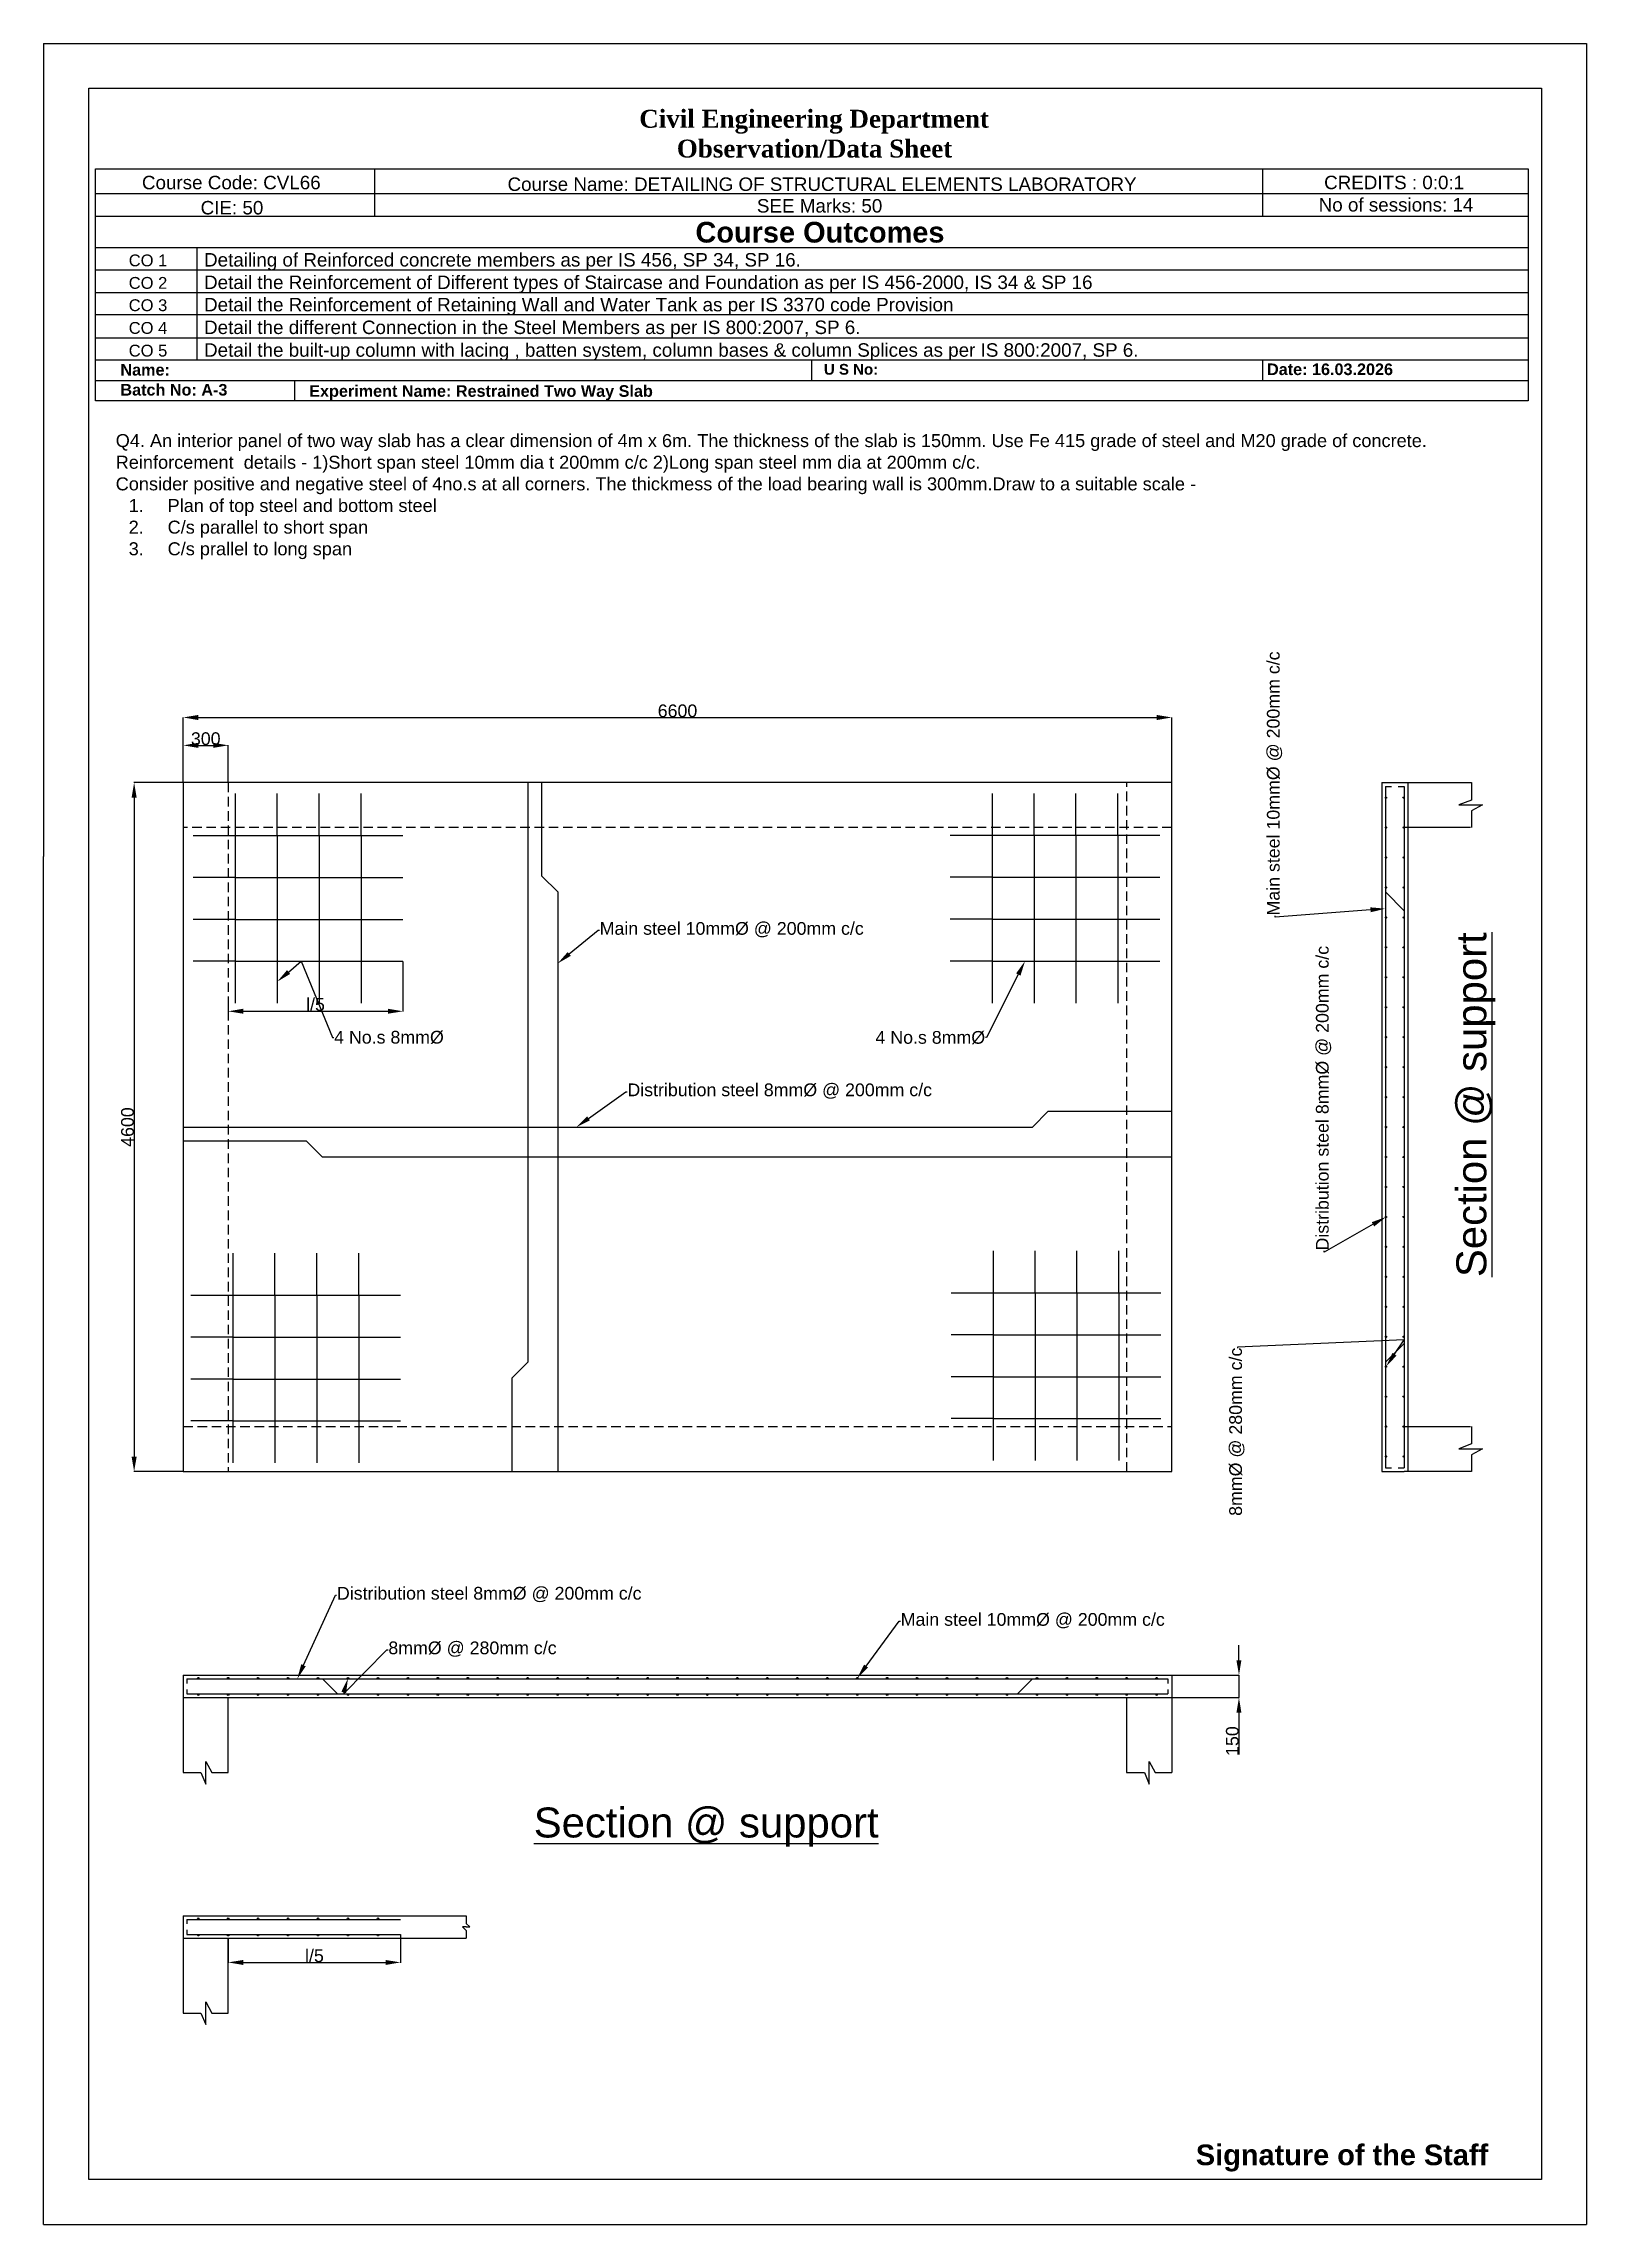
# Model space of a CAD drawing. Header units: millimetres. Extents: x 63881 to 155601, y 40204 to 62481.
# Drawn here: x 127480 to 137781, y 42380 to 56942 of the extents above; entities that cross this region are included whole.
import ezdxf
from ezdxf import colors
from ezdxf.entities.mleader import LeaderData, LeaderLine
from ezdxf.math import Vec2, Vec3

# ---------------------------------------------------------------- set-up
doc = ezdxf.new("R2010")
doc.units = ezdxf.units.MM
doc.linetypes.add('HIDDENX2', pattern=[19.05, 12.7, -6.35])
doc.styles.get("Standard").update_dxf_attribs({"font": 'arial.ttf'})
doc.dimstyles.new('ISO-25', dxfattribs={"dimtxt": 2.5, "dimasz": 2.5, "dimexe": 1.25, "dimexo": 0.625, "dimtad": 1, "dimtxsty": 'Standard', "dimcen": 2.5, "dimadec": 0, "dimazin": 0, "dimtfac": 1, "dimtmove": 0, "dimatfit": 3, "dimfxl": 1, "dimarcsym": 0})

msp = doc.modelspace()

# ---------------------------------------------------------------- texts
at = {"attachment_point": 1}
for s, width, gutter_width, heights, insert, char_height in [('\\pxqc;{\\fBookman Old Style|b0|i0|c0|p18;\\H1.16667x;         \\fBookman Old Style|b1|i0|c0|p18;\\H1.14285x;       Civil Engineering Department\\P               Observation/Data Sheet}', 4549.16349, 447.888, [0], (130014.059, 56499.751), 89.577684), ('Course Code: CVL66', 4208.32486, 449.427, [0], (128136.143, 56059.07), 89.88545), ('Course Name: DETAILING OF STRUCTURAL ELEMENTS LABORATORY', 4208.32486, 449.427, [0], (130577.202, 56048.049), 89.88545), ('CREDITS : 0:0:1', 4208.32486, 449.427, [0], (136029.473, 56059.643), 89.88545), ('CIE: 50', 4208.32486, 449.427, [0], (128527.938, 55891.09), 89.8855), ('SEE Marks: 50', 4208.32486, 449.427, [0], (132242.175, 55903.623), 89.88545), ('No of sessions: 14', 4208.32486, 449.427, [0], (135993.134, 55910.414), 89.88545), ('{\\fArial|b1|i0|c0|p34;Course Outcomes}', 4208.32486, 449.427, [0], (131832.092, 55751.542), 138.17098), ('CO 1', 3697.90486, 394.917, [0], (128047.921, 55533.646), 78.9834), ('Detailing of Reinforced concrete members as per IS 456, SP 34, SP 16.', 4208.32486, 449.427, [0], (128550.825, 55543.214), 89.88545), ('CO 2', 3697.90486, 394.917, [0], (128047.921, 55383.448), 78.9834), ('Detail the Reinforcement of Different types of Staircase and Foundation as per IS 456-2000, IS 34 & SP 16', 7271.88965, 449.427, [0], (128550.825, 55393.017), 89.885454), ('CO 3', 3697.90486, 394.917, [0], (128047.921, 55234.475), 78.9834), ('Detail the Reinforcement of Retaining Wall and Water Tank as per IS 3370 code Provision', 6337.96229, 449.427, [0], (128550.825, 55244.043), 89.88545), ('CO 4', 3697.90486, 394.917, [0], (128047.921, 55082.812), 78.9834), ('Detail the different Connection in the Steel Members as per IS 800:2007, SP 6.', 5538.46387, 449.427, [0], (128550.825, 55092.38), 89.88545), ('CO 5', 3697.90486, 394.917, [0], (128047.921, 54931.242), 78.9834), ('Detail the built-up column with lacing , batten system, column bases & column Splices as per IS 800:2007, SP 6.', 7462.92025, 449.427, [0], (128550.825, 54940.811), 89.885454), ('{\\fArial|b1|i0|c0|p34;Name: }', 4208.32486, 449.427, [0], (127992.37, 54802.529), 77.37575), ('{\\fArial|b1|i0|c0|p34;U S No: }', 4208.32486, 449.427, [0], (132689.524, 54802.82), 71.84891), ('{\\fArial|b1|i0|c0|p34;Date: 16.03.2026}', 4208.32486, 449.427, [0], (135648.257, 54805.91), 77.37575), ('{\\fArial|b1|i0|c0|p34;Batch No: A-3}', 4208.32486, 449.427, [0], (127992.37, 54669.057), 77.37575), ('{\\fArial|b1|i0|c0|p34;Experiment Name: Restrained Two Way Slab}', 4208.32486, 449.427, [0], (129253.034, 54660.714), 77.37575), ('Q4. An interior panel of two way slab has a clear dimension of 4m x 6m. The thickness of the slab is 150mm. Use Fe 415 grade of steel and M20 grade of concrete. Reinforcement  details - 1)Short span steel 10mm dia t 200mm c/c 2)Long span steel mm dia at 200mm c/c. \\PConsider positive and negative steel of 4no.s at all corners. The thickmess of the load bearing wall is 300mm.Draw to a suitable scale -\\P\\pxi-3,l4,t4;1.^IPlan of top steel and bottom steel\\P2.^IC/s parallel to short span \\P3.^IC/s prallel to long span', 9473.25673, 433.347, [1005.501], (127960.944, 54334.267), 86.669421), ('{\\LSection @ support}', 4189.60473, 12.5, [0], (130752.233, 45163.167), 200), ('{\\fArial|b1|i0|c0|p34;Signature of the Staff}', 4208.32486, 449.427, [0], (135173.292, 42912.991), 138.17098)]:
    msp.add_mtext_dynamic_manual_height_columns(s, width=width, gutter_width=gutter_width, heights=heights, dxfattribs=dict(at, insert=insert, char_height=char_height))
at = {"insert": (136912.501, 48705.11), "char_height": 200, "attachment_point": 1, "rotation": 90}
msp.add_mtext_dynamic_manual_height_columns('{\\LSection @ support}', width=4189.60473, gutter_width=12.5, heights=[0], dxfattribs=at)

# ---------------------------------------------------------------- blocks, each defined once
blk = doc.blocks.new('*D79')
at = {"color": 0, "lineweight": -2, "transparency": 16777216}
for p, q in [((128411, 52007), (128083, 52007)), ((128084, 51907), (128084, 47507)), ((128411, 47407), (128083, 47407))]:
    blk.add_line(p, q, dxfattribs=at)
at = {"color": 0, "transparency": 16777216}
for points in [[(128067, 51907), (128101, 51907), (128084, 52007)], [(128067, 47507), (128101, 47507), (128084, 47407)]]:
    blk.add_solid(points, dxfattribs=at)
at = {"layer": 'Defpoints', "color": 0, "transparency": 16777216}
for p in [(128412, 52007), (128084, 47407), (128412, 47407)]:
    blk.add_point(p, dxfattribs=at)
at = {"color": 0, "transparency": 16777216, "insert": (128040, 49707), "char_height": 85, "attachment_point": 5, "rotation": 90}
blk.add_mtext('4600', dxfattribs=at)
blk = doc.blocks.new('*D80')
at = {"color": 0, "lineweight": -2, "transparency": 16777216}
for p, q in [((128412, 52007), (128412, 52257)), ((128512, 52256), (128612, 52256)), ((128712, 52007), (128712, 52257))]:
    blk.add_line(p, q, dxfattribs=at)
at = {"color": 0, "transparency": 16777216}
for points in [[(128512, 52273), (128512, 52239), (128412, 52256)], [(128612, 52273), (128612, 52239), (128712, 52256)]]:
    blk.add_solid(points, dxfattribs=at)
at = {"layer": 'Defpoints', "color": 0, "transparency": 16777216}
for p in [(128712, 52256), (128412, 52007), (128712, 52007)]:
    blk.add_point(p, dxfattribs=at)
at = {"color": 0, "transparency": 16777216, "insert": (128562, 52300), "char_height": 85, "attachment_point": 5}
blk.add_mtext('300', dxfattribs=at)
blk = doc.blocks.new('*D81')
at = {"color": 0, "lineweight": -2, "transparency": 16777216}
for p, q in [((135461, 46147), (135461, 46247)), ((135013, 46047), (135462, 46047)), ((135461, 46047), (135461, 45897)), ((135013, 45897), (135462, 45897)), ((135461, 45797), (135461, 45517))]:
    blk.add_line(p, q, dxfattribs=at)
at = {"color": 0, "transparency": 16777216}
for points in [[(135444, 46147), (135477, 46147), (135461, 46047)], [(135444, 45797), (135477, 45797), (135461, 45897)]]:
    blk.add_solid(points, dxfattribs=at)
at = {"layer": 'Defpoints', "color": 0, "transparency": 16777216}
for p in [(135012, 46047), (135012, 45897), (135461, 45897)]:
    blk.add_point(p, dxfattribs=at)
at = {"color": 0, "transparency": 16777216, "insert": (135417, 45607), "char_height": 85, "attachment_point": 5, "rotation": 90}
blk.add_mtext('150', dxfattribs=at)
blk = doc.blocks.new('*D82')
at = {"color": 0, "lineweight": -2, "transparency": 16777216}
for p, q in [((128412, 52007), (128412, 52443)), ((128512, 52442), (134912, 52442)), ((135012, 52007), (135012, 52443))]:
    blk.add_line(p, q, dxfattribs=at)
at = {"color": 0, "transparency": 16777216}
for points in [[(128512, 52459), (128512, 52425), (128412, 52442)], [(134912, 52459), (134912, 52425), (135012, 52442)]]:
    blk.add_solid(points, dxfattribs=at)
at = {"layer": 'Defpoints', "color": 0, "transparency": 16777216}
for p in [(135012, 52442), (128412, 52007), (135012, 52007)]:
    blk.add_point(p, dxfattribs=at)
at = {"color": 0, "transparency": 16777216, "insert": (131712, 52486), "char_height": 85, "attachment_point": 5}
blk.add_mtext('6600', dxfattribs=at)
blk = doc.blocks.new('*D83')
at = {"color": 0, "lineweight": -2, "transparency": 16777216}
for p, q in [((129879, 50813), (129879, 50479)), ((128712, 50515), (128712, 50479)), ((128812, 50480), (129779, 50480))]:
    blk.add_line(p, q, dxfattribs=at)
at = {"color": 0, "transparency": 16777216}
for points in [[(128812, 50497), (128812, 50464), (128712, 50480)], [(129779, 50497), (129779, 50464), (129879, 50480)]]:
    blk.add_solid(points, dxfattribs=at)
at = {"layer": 'Defpoints', "color": 0, "transparency": 16777216}
for p in [(129879, 50814), (128712, 50516), (129879, 50480)]:
    blk.add_point(p, dxfattribs=at)
at = {"color": 0, "transparency": 16777216, "insert": (129295, 50525), "char_height": 85, "attachment_point": 5}
blk.add_mtext('l/5', dxfattribs=at)
blk = doc.blocks.new('*D84')
at = {"color": 0, "lineweight": -2, "transparency": 16777216}
for p, q in [((128712, 44290), (128712, 44127)), ((129863, 44315), (129863, 44127)), ((128812, 44129), (129763, 44129))]:
    blk.add_line(p, q, dxfattribs=at)
at = {"color": 0, "transparency": 16777216}
for points in [[(128812, 44145), (128812, 44112), (128712, 44129)], [(129763, 44145), (129763, 44112), (129863, 44129)]]:
    blk.add_solid(points, dxfattribs=at)
at = {"layer": 'Defpoints', "color": 0, "transparency": 16777216}
for p in [(128712, 44291), (129863, 44316), (129863, 44129)]:
    blk.add_point(p, dxfattribs=at)
at = {"color": 0, "transparency": 16777216, "insert": (129288, 44173), "char_height": 85, "attachment_point": 5}
blk.add_mtext('l/5', dxfattribs=at)

# ---------------------------------------------------------------- dimensions: what is measured, and where the dimension line sits
for base, p2, picture, middle in [((135011.923, 52441.892), (135011.923, 52006.875), '*D82', (131711.923, 52485.916)), ((128711.923, 52256.119), (128711.923, 52006.875), '*D80', (128561.923, 52300.172))]:
    dim = msp.add_linear_dim(base=base, p1=(128411.923, 52006.875), p2=p2, dimstyle='ISO-25', override={"dimtxt": 85, "dimasz": 100})
    dim.commit()
    dim.dimension.update_dxf_attribs({"geometry": picture, "text_midpoint": middle})
for base, p1, p2, picture, middle in [((128083.899, 47406.875), (128411.923, 52006.875), (128411.923, 47406.875), '*D79', (128039.875, 49706.875)), ((135460.611, 45897.304), (135011.923, 46047.304), (135011.923, 45897.304), '*D81', (135416.587, 45606.924))]:
    dim = msp.add_linear_dim(base=base, p1=p1, p2=p2, angle=90, dimstyle='ISO-25', override={"dimtxt": 85, "dimasz": 100})
    dim.commit()
    dim.dimension.update_dxf_attribs({"geometry": picture, "text_midpoint": middle})
for base, p1, p2, picture, middle in [((129879.027, 50480.391), (128711.923, 50515.864), (129879.027, 50814.055), '*D83', (129295.475, 50524.966)), ((129863.274, 44128.556), (128711.923, 44290.691), (129863.274, 44315.691), '*D84', (129287.598, 44173.131))]:
    dim = msp.add_linear_dim(base=base, p1=p1, p2=p2, text='l/5', dimstyle='ISO-25', override={"dimtxt": 85, "dimasz": 100})
    dim.commit()
    dim.dimension.update_dxf_attribs({"geometry": picture, "text_midpoint": middle})

# ---------------------------------------------------------------- linework, layer by layer
for p, q in [((127479.625, 56941.805), (137780.584, 56941.805)), ((127479.625, 56941.805), (127479.625, 51513.917)), ((137780.584, 56941.805), (137780.584, 42379.594)), ((129688.75, 56105.671), (129688.75, 55786.643)), ((135618.685, 56105.671), (135618.685, 55786.643)), ((127825.474, 55940.053), (137391.895, 55940.053)), ((137391.895, 55786.643), (127825.474, 55786.643)), ((127825.474, 55580.697), (137391.895, 55580.697)), ((128501.722, 55580.697), (128501.722, 55428.088)), ((137391.895, 55428.088), (127825.474, 55428.088)), ((128501.722, 55428.088), (128501.722, 55280.302)), ((127825.474, 55280.302), (137391.895, 55280.302)), ((128501.722, 55280.302), (128501.722, 55130.141)), ((137391.895, 55130.141), (127825.474, 55130.141)), ((128501.722, 55130.141), (128501.722, 54976.975)), ((127825.474, 54976.975), (137391.895, 54976.975)), ((128501.722, 54976.975), (128501.722, 54827.002)), ((137391.895, 54827.002), (127825.474, 54827.002)), ((132607.927, 54693.098), (132607.927, 54827.002)), ((135621.184, 54693.098), (135621.184, 54827.002)), ((127825.474, 54693.098), (137391.895, 54693.098)), ((129157.549, 54556.633), (129157.549, 54693.098)), ((128411.923, 52006.875), (128411.923, 47406.875)), ((135011.923, 52006.875), (128411.923, 52006.875)), ((130711.923, 52006.875), (130711.923, 48136.875)), ((130805.857, 51382.941), (130805.857, 52006.875)), ((135011.923, 47406.875), (135011.923, 52006.875)), ((136413.855, 52006.875), (136413.855, 47406.875)), ((136413.855, 52006.875), (136563.855, 52006.875)), ((136563.855, 52006.875), (137013.855, 52006.875)), ((136588.855, 52006.875), (136588.855, 47406.875)), ((128759.027, 51934.055), (128759.027, 50534.055)), ((129039.027, 51654.055), (129039.027, 51934.055)), ((129319.027, 51654.055), (129319.027, 51934.055)), ((129599.027, 51654.055), (129599.027, 51934.055)), ((133812.738, 51935.188), (133812.738, 50535.188)), ((134092.738, 51655.188), (134092.738, 51935.188)), ((134372.738, 51655.188), (134372.738, 51935.188)), ((134652.738, 51655.188), (134652.738, 51935.188)), ((136438.855, 51981.875), (136438.855, 51276.875)), ((136438.855, 51981.875), (136478.855, 51981.875)), ((136523.855, 51981.875), (136563.855, 51981.875)), ((136563.855, 51981.875), (136563.855, 47431.875)), ((137005.855, 51706.875), (136555.855, 51706.875)), ((128479.027, 51654.055), (129879.027, 51654.055)), ((129039.027, 51654.055), (129039.027, 50534.055)), ((129319.027, 51654.055), (129319.027, 50534.055)), ((129599.027, 51654.055), (129599.027, 50534.055)), ((133532.738, 51655.188), (134932.738, 51655.188)), ((134092.738, 51655.188), (134092.738, 50535.188)), ((134372.738, 51655.188), (134372.738, 50535.188)), ((134652.738, 51655.188), (134652.738, 50535.188)), ((127479.625, 42379.594), (127479.625, 51513.917)), ((128759.027, 51374.055), (128479.027, 51374.055)), ((128759.027, 51374.055), (129879.027, 51374.055)), ((130911.923, 51276.875), (130805.857, 51382.941)), ((130911.923, 51276.875), (130911.923, 47406.875)), ((133812.738, 51375.188), (133532.738, 51375.188)), ((133812.738, 51375.188), (134932.738, 51375.188)), ((136438.855, 51276.875), (136438.855, 48136.875)), ((136438.855, 51276.875), (136563.855, 51151.875)), ((128759.027, 51094.055), (128479.027, 51094.055)), ((128759.027, 51094.055), (129879.027, 51094.055)), ((133812.738, 51095.188), (133532.738, 51095.188)), ((133812.738, 51095.188), (134932.738, 51095.188)), ((128759.027, 50814.055), (128479.027, 50814.055)), ((128759.027, 50814.055), (129879.027, 50814.055)), ((133812.738, 50815.188), (133532.738, 50815.188)), ((133812.738, 50815.188), (134932.738, 50815.188)), ((128711.923, 50531.143), (128711.923, 50500.586)), ((134081.923, 49706.875), (134187.989, 49812.941)), ((134187.989, 49812.941), (135011.923, 49812.941)), ((128411.923, 49706.875), (134081.923, 49706.875)), ((129235.857, 49612.941), (128411.923, 49612.941)), ((129341.923, 49506.875), (129235.857, 49612.941)), ((135011.923, 49506.875), (129341.923, 49506.875)), ((128743.274, 48864.511), (128743.274, 47464.511)), ((129023.274, 48584.511), (129023.274, 48864.511)), ((129303.274, 48584.511), (129303.274, 48864.511)), ((129583.274, 48584.511), (129583.274, 48864.511)), ((133819.146, 48880.065), (133819.146, 47480.065)), ((134099.146, 48600.065), (134099.146, 48880.065)), ((134379.146, 48600.065), (134379.146, 48880.065)), ((134659.146, 48600.065), (134659.146, 48880.065)), ((128463.274, 48584.511), (129863.274, 48584.511)), ((129023.274, 48584.511), (129023.274, 47464.511)), ((129303.274, 48584.511), (129303.274, 47464.511)), ((129583.274, 48584.511), (129583.274, 47464.511)), ((133539.146, 48600.065), (134939.146, 48600.065)), ((134099.146, 48600.065), (134099.146, 47480.065)), ((134379.146, 48600.065), (134379.146, 47480.065)), ((134659.146, 48600.065), (134659.146, 47480.065)), ((128743.274, 48304.511), (128463.274, 48304.511)), ((128743.274, 48304.511), (129863.274, 48304.511)), ((133819.146, 48320.065), (133539.146, 48320.065)), ((133819.146, 48320.065), (134939.146, 48320.065)), ((136438.855, 48136.875), (136563.855, 48261.875)), ((130711.923, 48136.875), (130605.857, 48030.809)), ((136438.855, 48136.875), (136438.855, 47431.875)), ((128743.274, 48024.511), (128463.274, 48024.511)), ((128743.274, 48024.511), (129863.274, 48024.511)), ((130605.857, 48030.809), (130605.857, 47406.875)), ((133819.146, 48040.065), (133539.146, 48040.065)), ((133819.146, 48040.065), (134939.146, 48040.065)), ((128743.274, 47744.511), (128463.274, 47744.511)), ((128743.274, 47744.511), (129863.274, 47744.511)), ((133819.146, 47760.065), (133539.146, 47760.065)), ((133819.146, 47760.065), (134939.146, 47760.065)), ((136555.855, 47706.875), (137005.855, 47706.875)), ((128411.923, 47406.875), (135011.923, 47406.875)), ((136413.855, 47406.875), (136563.855, 47406.875)), ((136438.855, 47431.875), (136478.855, 47431.875)), ((136523.855, 47431.875), (136563.855, 47431.875)), ((137013.855, 47406.875), (136563.855, 47406.875)), ((128411.923, 46047.304), (135011.923, 46047.304)), ((128411.923, 46047.304), (128411.923, 45897.304)), ((128436.923, 46022.304), (129341.923, 46022.304)), ((128436.923, 46022.304), (128436.923, 45992.304)), ((129341.923, 46022.304), (134081.923, 46022.304)), ((129341.923, 46022.304), (129441.923, 45922.304)), ((133981.923, 45922.304), (134081.923, 46022.304)), ((134081.923, 46022.304), (134986.923, 46022.304)), ((134986.923, 46022.304), (134986.923, 45992.304)), ((135011.923, 46047.304), (135011.923, 45897.304)), ((128411.923, 45897.304), (135011.923, 45897.304)), ((128411.923, 45897.304), (128411.923, 45397.304)), ((128436.923, 45952.304), (128436.923, 45922.304)), ((128436.923, 45922.304), (134986.923, 45922.304)), ((128711.923, 45397.304), (128711.923, 45897.304)), ((134711.923, 45397.304), (134711.923, 45897.304)), ((134986.923, 45952.304), (134986.923, 45922.304)), ((135011.923, 45897.304), (135011.923, 45397.304)), ((128411.923, 44440.691), (130301.58, 44440.691)), ((128411.923, 44440.691), (128411.923, 44290.691)), ((128436.923, 44415.691), (129341.923, 44415.691)), ((128436.923, 44415.691), (128436.923, 44385.691)), ((129341.923, 44415.691), (129863.274, 44415.691)), ((130301.58, 44440.691), (130301.509, 44389.658)), ((128411.923, 44290.691), (130301.371, 44290.691)), ((128411.923, 44290.691), (128411.923, 43790.691)), ((128436.923, 44345.691), (128436.923, 44315.691)), ((128436.923, 44315.691), (129863.274, 44315.691)), ((128711.923, 43790.691), (128711.923, 44290.691)), ((130301.476, 44365.691), (130277.476, 44365.691)), ((130277.476, 44365.691), (130301.442, 44341.725)), ((130301.442, 44341.725), (130301.371, 44290.691)), ((130301.476, 44365.691), (130325.476, 44365.691)), ((130325.476, 44365.691), (130301.509, 44389.658)), ((127479.625, 42379.594), (133941.026, 42379.594)), ((133941.026, 42379.594), (137780.584, 42379.594))]:
    msp.add_line(p, q)
at = {"linetype": 'HIDDENX2', "ltscale": 5}
for p, q in [((128711.923, 52006.875), (128711.923, 47406.875)), ((134711.923, 47406.875), (134711.923, 52006.875)), ((135011.923, 51706.875), (128411.923, 51706.875)), ((128411.923, 47706.875), (135011.923, 47706.875))]:
    msp.add_line(p, q, dxfattribs=at)
for points in [[(127781.219, 56644.028), (137480.809, 56644.028), (137480.809, 42679.443), (127781.219, 42679.443)], [(127825.474, 56105.671), (137391.895, 56105.671), (137391.895, 54556.633), (127825.474, 54556.633)]]:
    msp.add_lwpolyline(points, close=True)
for points in [[(137013.855, 52006.875), (137013.855, 51890.94), (136928.193, 51858.266), (137088.019, 51858), (137013.855, 51818.079), (137013.855, 51706.875)], [(137013.855, 47706.875), (137013.855, 47590.94), (136928.193, 47558.266), (137088.019, 47558), (137013.855, 47518.079), (137013.855, 47406.875)], [(128410.673, 45397.304), (128529.107, 45397.304), (128561.855, 45320.275), (128562.048, 45471.468), (128601.968, 45397.304), (128711.923, 45397.304)], [(134710.673, 45397.304), (134829.107, 45397.304), (134861.855, 45320.275), (134862.048, 45471.468), (134901.968, 45397.304), (135011.923, 45397.304)], [(128410.673, 43790.691), (128529.107, 43790.691), (128561.855, 43713.663), (128562.048, 43864.856), (128601.968, 43790.691), (128711.923, 43790.691)]]:
    msp.add_lwpolyline(points)
for centre, radius in [((136442.855, 51906.853), 4), ((136559.855, 51906.853), 4), ((136442.855, 51706.875), 4), ((136559.855, 51706.875), 4), ((136442.855, 51506.875), 4), ((136559.855, 51506.875), 4), ((136442.855, 51306.875), 4), ((136559.855, 51306.875), 4), ((136442.855, 51106.875), 4), ((136559.855, 51106.875), 4), ((136442.855, 50906.875), 4), ((136559.855, 50906.875), 4), ((136442.855, 50706.875), 4), ((136559.855, 50706.875), 4), ((136442.855, 50506.875), 4), ((136559.855, 50506.875), 4), ((136442.855, 50306.875), 4), ((136559.855, 50306.875), 4), ((136442.855, 50106.875), 4), ((136559.855, 50106.875), 4), ((136442.855, 49906.875), 4), ((136559.855, 49906.875), 4), ((136442.855, 49706.875), 4), ((136559.855, 49706.875), 4), ((136442.855, 49506.875), 4), ((136559.855, 49506.875), 4), ((136442.855, 49306.875), 4), ((136559.855, 49306.875), 4), ((136442.855, 49106.875), 4), ((136559.855, 49106.875), 4), ((136442.855, 48906.875), 4), ((136559.855, 48906.875), 4), ((136442.855, 48706.875), 4), ((136559.855, 48706.875), 4), ((136442.855, 48506.875), 4), ((136559.855, 48506.875), 4), ((136442.855, 48306.875), 4), ((136559.855, 48306.875), 4), ((136442.855, 48106.875), 4), ((136559.855, 48106.875), 4), ((136442.855, 47906.875), 4), ((136559.855, 47906.875), 4), ((136442.855, 47706.875), 4), ((136559.855, 47706.875), 4), ((136442.855, 47506.875), 4), ((136559.855, 47506.875), 4), ((128511.923, 46027.304), 5), ((128711.923, 46027.304), 5), ((128911.923, 46027.304), 5), ((129111.923, 46027.304), 5), ((129311.923, 46027.304), 5), ((129511.923, 46027.304), 5), ((129711.923, 46027.304), 5), ((129911.923, 46027.304), 5), ((130111.923, 46027.304), 5), ((130311.923, 46027.304), 5), ((130511.923, 46027.304), 5), ((130711.923, 46027.304), 5), ((130911.923, 46027.304), 5), ((131111.923, 46027.304), 5), ((131311.923, 46027.304), 5), ((131511.923, 46027.304), 5), ((131711.923, 46027.304), 5), ((131911.923, 46027.304), 5), ((132111.923, 46027.304), 5), ((132311.923, 46027.304), 5), ((132511.923, 46027.304), 5), ((132711.923, 46027.304), 5), ((132911.923, 46027.304), 5), ((133111.923, 46027.304), 5), ((133311.923, 46027.304), 5), ((133511.923, 46027.304), 5), ((133711.923, 46027.304), 5), ((133911.923, 46027.304), 5), ((134111.923, 46027.304), 5), ((134311.923, 46027.304), 5), ((134511.923, 46027.304), 5), ((134711.923, 46027.304), 5), ((134911.923, 46027.304), 5), ((128511.923, 45917.304), 5), ((128711.923, 45917.304), 5), ((128911.923, 45917.304), 5), ((129111.923, 45917.304), 5), ((129311.923, 45917.304), 5), ((129511.923, 45917.304), 5), ((129711.923, 45917.304), 5), ((129911.923, 45917.304), 5), ((130111.923, 45917.304), 5), ((130311.923, 45917.304), 5), ((130511.923, 45917.304), 5), ((130711.923, 45917.304), 5), ((130911.923, 45917.304), 5), ((131111.923, 45917.304), 5), ((131311.923, 45917.304), 5), ((131511.923, 45917.304), 5), ((131711.923, 45917.304), 5), ((131911.923, 45917.304), 5), ((132111.923, 45917.304), 5), ((132311.923, 45917.304), 5), ((132511.923, 45917.304), 5), ((132711.923, 45917.304), 5), ((132911.923, 45917.304), 5), ((133111.923, 45917.304), 5), ((133311.923, 45917.304), 5), ((133511.923, 45917.304), 5), ((133711.923, 45917.304), 5), ((133911.923, 45917.304), 5), ((134111.923, 45917.304), 5), ((134311.923, 45917.304), 5), ((134511.923, 45917.304), 5), ((134711.923, 45917.304), 5), ((134911.923, 45917.304), 5), ((128511.923, 44420.691), 5), ((128711.923, 44420.691), 5), ((128911.923, 44420.691), 5), ((129111.923, 44420.691), 5), ((129311.923, 44420.691), 5), ((129511.923, 44420.691), 5), ((129711.923, 44420.691), 5), ((128511.923, 44310.691), 5), ((128711.923, 44310.691), 5), ((128911.923, 44310.691), 5), ((129111.923, 44310.691), 5), ((129311.923, 44310.691), 5), ((129511.923, 44310.691), 5), ((129711.923, 44310.691), 5)]:
    msp.add_circle(centre, radius)

msp.set_redraw_order([(e.dxf.handle, doc.entitydb.next_handle()) for e in msp.query("TEXT MTEXT ATTDEF DIMENSION ARC_DIMENSION")])  # texts and dimensions are drawn at this point

# ---------------------------------------------------------------- leaders
ml = msp.add_multileader_mtext('Standard')
ml.set_content('{\\C256;Main steel 10mm%%C @ 200mm c/c}', color=256)
ml.set_leader_properties()
ml.build(insert=Vec2(0, 0))
ml.multileader.update_dxf_attribs({"arrow_head_size": 100})
ctx = ml.context
ctx.base_point, ctx.char_height, ctx.arrow_head_size, ctx.plane_origin, ctx.plane_x_axis, ctx.plane_y_axis = Vec3(135702.54, 51117.655), 85, 100, Vec3(136438.855, 51165.332), Vec3(0, 1), Vec3(-1, 0)
notes = []
notes.append((ctx, [(1, (1, 1, 0), (135702.54, 51109.655), (0, 1), 8, [(0, [(136438.855, 51165.332)], 0, [])])]))
ctx.mtext.insert, ctx.mtext.text_direction, ctx.mtext.rotation, ctx.mtext.flow_direction = Vec3(135647.545, 51119.655), Vec3(0, 1), 1.570796327, 5
ml = msp.add_multileader_mtext('Standard')
ml.set_content('Main steel 10mm%%C @ 200mm c/c', color=256)
ml.set_leader_properties()
ml.build(insert=Vec2(0, 0))
ml.multileader.update_dxf_attribs({"arrow_head_size": 100})
ctx = ml.context
ctx.base_point, ctx.char_height, ctx.arrow_head_size, ctx.plane_origin = Vec3(131190.235, 51021.021), 85, 100, Vec3(130911.923, 50799.485)
notes.append((ctx, [(0, (1, 1, 0), (131182.235, 51021.021), (1, 0), 8, [(0, [(130911.923, 50799.485)], 0, [])])]))
ctx.mtext.insert, ctx.mtext.flow_direction = Vec3(131192.235, 51076.016), 5
ml = msp.add_multileader_mtext('Standard')
ml.set_content('{\\C256;Distribution steel 8mm%%C @ 200mm c/c}', color=256)
ml.set_leader_properties()
ml.build(insert=Vec2(0, 0))
ml.multileader.update_dxf_attribs({"arrow_head_size": 100})
ctx = ml.context
ctx.base_point, ctx.char_height, ctx.arrow_head_size, ctx.plane_origin, ctx.plane_x_axis, ctx.plane_y_axis = Vec3(136029.795, 48880.648), 85, 100, Vec3(136442.855, 49106.875), Vec3(0, 1), Vec3(-1, 0)
notes.append((ctx, [(1, (1, 1, 0), (136029.795, 48872.648), (0, 1), 8, [(0, [(136442.855, 49106.875)], 0, [])])]))
ctx.mtext.insert, ctx.mtext.text_direction, ctx.mtext.rotation, ctx.mtext.flow_direction = Vec3(135974.8, 48882.648), Vec3(0, 1), 1.570796327, 5
ml = msp.add_multileader_mtext('Standard')
ml.set_content('4 No.s 8mm%%C', color=256)
ml.set_leader_properties()
ml.build(insert=Vec2(0, 0))
ml.multileader.update_dxf_attribs({"arrow_head_size": 100})
ctx = ml.context
ctx.base_point, ctx.char_height, ctx.arrow_head_size, ctx.plane_origin = Vec3(129417.227, 50305.341), 85, 100, Vec3(129191.923, 50848.875)
notes.append((ctx, [(0, (1, 1, 0), (129409.227, 50305.341), (1, 0), 8, [(1, [(129039.027, 50677.392), (129200.18, 50814.055)], 0, [])])]))
ctx.mtext.insert, ctx.mtext.flow_direction = Vec3(129419.227, 50349.551), 5
ml = msp.add_multileader_mtext('Standard')
ml.set_content('4 No.s 8mm%%C', color=256)
ml.set_leader_properties()
ml.build(insert=Vec2(0, 0))
ml.multileader.update_dxf_attribs({"arrow_head_size": 100})
ctx = ml.context
ctx.base_point, ctx.char_height, ctx.arrow_head_size, ctx.plane_origin = Vec3(133037.518, 50304.166), 85, 100, Vec3(134156.916, 50847.7)
ctx.text_align_type = 2
notes.append((ctx, [(1, (1, 1, 0), (133776.019, 50304.166), (-1, 0), 8, [(0, [(134032.388, 50815.188)], 0, [])])]))
ctx.mtext.insert, ctx.mtext.alignment, ctx.mtext.flow_direction = Vec3(133766.019, 50348.377), 3, 5
ml = msp.add_multileader_mtext('Standard')
ml.set_content('Distribution steel 8mm%%C @ 200mm c/c', color=256)
ml.set_leader_properties()
ml.build(insert=Vec2(0, 0))
ml.multileader.update_dxf_attribs({"arrow_head_size": 100})
ctx = ml.context
ctx.base_point, ctx.char_height, ctx.arrow_head_size, ctx.plane_origin = Vec3(131375.533, 49943.098), 85, 100, Vec3(131036.645, 49706.875)
notes.append((ctx, [(0, (1, 1, 0), (131367.533, 49943.098), (1, 0), 8, [(0, [(131036.645, 49706.875)], 0, [])])]))
ctx.mtext.insert, ctx.mtext.flow_direction = Vec3(131377.533, 49998.093), 5
ml = msp.add_multileader_mtext('Standard')
ml.set_content('8mm%%C @ 280mm c/c', color=256)
ml.set_leader_properties()
ml.build(insert=Vec2(0, 0))
ml.multileader.update_dxf_attribs({"arrow_head_size": 100})
ctx = ml.context
ctx.base_point, ctx.char_height, ctx.arrow_head_size, ctx.plane_origin, ctx.plane_x_axis, ctx.plane_y_axis = Vec3(135450.948, 47108.622), 85, 100, Vec3(136442.855, 48106.875), Vec3(0, 1), Vec3(-1, 0)
notes.append((ctx, [(0, (1, 1, 0), (135450.948, 48238.146), (0, -1), 8, [(1, [(136442.855, 48106.875), (136563.855, 48285.146)], 0, [])])]))
ctx.mtext.insert, ctx.mtext.text_direction, ctx.mtext.rotation, ctx.mtext.flow_direction = Vec3(135395.953, 47110.622), Vec3(0, 1), 1.570796327, 5
ml = msp.add_multileader_mtext('Standard')
ml.set_content('{\\C256;Distribution steel 8mm%%C @ 200mm c/c}', color=256)
ml.set_leader_properties()
ml.build(insert=Vec2(0, 0))
ml.multileader.update_dxf_attribs({"arrow_head_size": 100})
ctx = ml.context
ctx.base_point, ctx.char_height, ctx.arrow_head_size, ctx.plane_origin = Vec3(129435.91, 46581.5), 85, 100, Vec3(129173.333, 46022.304)
notes.append((ctx, [(0, (1, 1, 0), (129427.91, 46581.5), (1, 0), 8, [(0, [(129173.333, 46022.304)], 0, [])])]))
ctx.mtext.insert, ctx.mtext.flow_direction = Vec3(129437.91, 46636.495), 5
ml = msp.add_multileader_mtext('Standard')
ml.set_content('{\\C256;Main steel 10mm%%C @ 200mm c/c}', color=256)
ml.set_leader_properties()
ml.build(insert=Vec2(0, 0))
ml.multileader.update_dxf_attribs({"arrow_head_size": 100})
ctx = ml.context
ctx.base_point, ctx.char_height, ctx.arrow_head_size, ctx.plane_origin = Vec3(133200.176, 46406.76), 85, 100, Vec3(132969.317, 46022.304)
notes.append((ctx, [(0, (1, 1, 0), (133192.176, 46406.76), (1, 0), 8, [(0, [(132911.923, 46027.304)], 0, [])])]))
ctx.mtext.insert, ctx.mtext.flow_direction = Vec3(133202.176, 46461.755), 5
ml = msp.add_multileader_mtext('Standard')
ml.set_content('8mm%%C @ 280mm c/c', color=256)
ml.set_leader_properties()
ml.build(insert=Vec2(0, 0))
ml.multileader.update_dxf_attribs({"arrow_head_size": 100})
ctx = ml.context
ctx.base_point, ctx.char_height, ctx.arrow_head_size, ctx.plane_origin = Vec3(129779.418, 46216.932), 85, 100, Vec3(129511.923, 46027.304)
notes.append((ctx, [(0, (1, 1, 0), (129771.418, 46216.932), (1, 0), 8, [(1, [(129511.923, 46027.304), (129480.809, 45922.304)], 0, [])])]))
ctx.mtext.insert, ctx.mtext.flow_direction = Vec3(129781.418, 46271.926), 5
for ctx, leaders in notes:
    for number, flags, end, landing, length, lines in leaders:
        leader = LeaderData()
        leader.index, (leader.has_last_leader_line, leader.has_dogleg_vector, leader.attachment_direction) = number, flags
        leader.last_leader_point, leader.dogleg_vector, leader.dogleg_length = Vec3(end), Vec3(landing), length
        for number, points, colour, breaks in lines:
            line = LeaderLine()
            line.index, line.vertices, line.color, line.breaks = number, Vec3.list(points), colors.encode_raw_color(colour), breaks
            leader.lines.append(line)
        ctx.leaders.append(leader)

doc.saveas('drawing.dxf')
